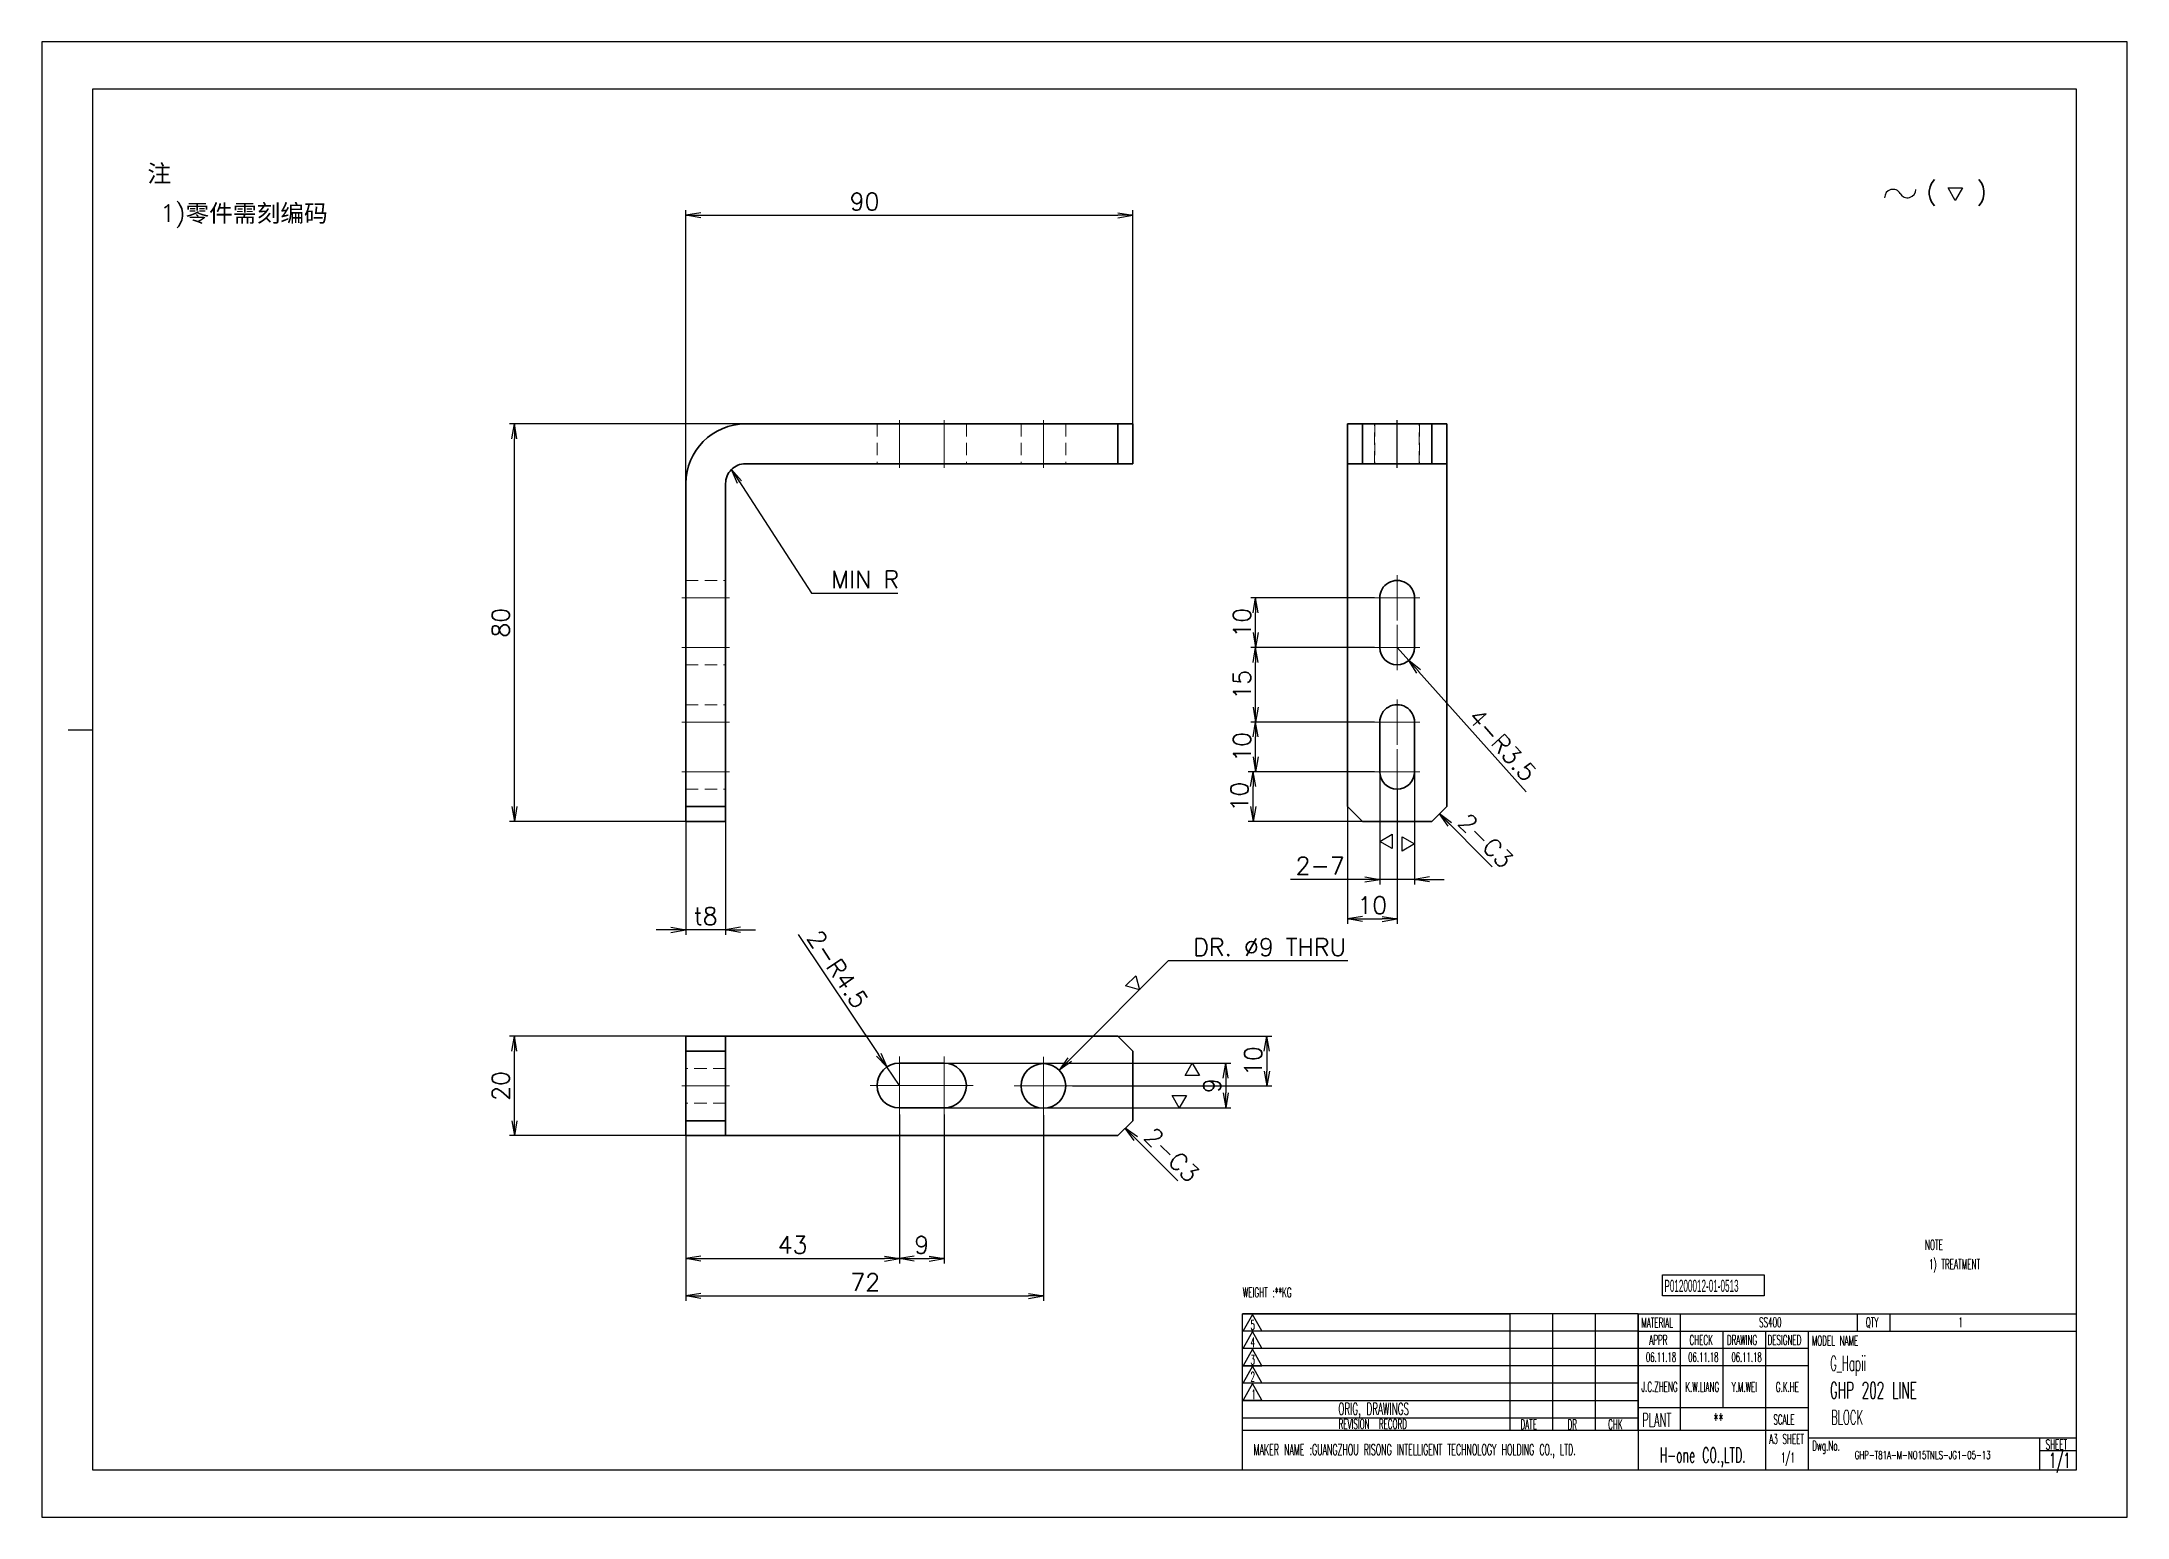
# Model space of a CAD drawing. Header units: millimetres. Extents: x 9439 to 18429, y 1498 to 3280.
# Drawn here: x 16313 to 16733, y 1498.1 to 1795.1 of the extents above; entities that cross this region are included whole.
import ezdxf
from ezdxf.enums import TextEntityAlignment as Align

# ---------------------------------------------------------------- set-up
doc = ezdxf.new("R2010")
doc.units = ezdxf.units.MM
doc.linetypes.add('CENTER-HOKUTO', pattern=[23, 20, -1, 1, -1])
doc.linetypes.add('HIDDEN-HOKUTO', pattern=[3.8, 2.5, -1.3])
doc.layers.add('AM_7', color=2, linetype='CENTER-HOKUTO', lineweight=30)
doc.layers.add('AM_HID', color=1, linetype='HIDDEN-HOKUTO', lineweight=25)
doc.layers.add('title_frame', color=7, linetype='Continuous')
doc.layers.add('word_dim', color=253, linetype='Continuous')
doc.styles.add('MX_NOTE_STANDARD', font='txt.shx', dxfattribs={"bigfont": 'bigfont.shx'})
doc.styles.get("Standard").update_dxf_attribs({"font": 'romans.shx', "bigfont": 'bigfont.shx'})
doc.dimstyles.new('RS1-1', dxfattribs={"dimtxt": 3.5, "dimasz": 3, "dimexe": 1, "dimexo": 0, "dimgap": 1, "dimtad": 3, "dimdsep": 46, "dimtxsty": 'Standard', "dimblk1": 'OPEN', "dimblk2": 'OPEN', "dimsah": 1, "dimcen": 0, "dimclrd": 256, "dimclre": 256, "dimclrt": 3, "dimazin": 2, "dimtfac": 1, "dimtmove": 0, "dimatfit": 3, "dimldrblk": 'OPEN', "dimfxl": 0, "dimtolj": 1, "dimtzin": 0, "dimarcsym": 0})

msp = doc.modelspace()

# ---------------------------------------------------------------- texts
at = {"ltscale": 2, "char_height": 3.5, "attachment_point": 1}
for s, insert, width in [('{\\fSimSun|b0|i0|c134|p2;\\C3;注}', (16334.255, 1770.365), 10.36469), ('{\\Fromans,bigfont|c134;\\C3;1)\\fSimSun|b0|i0|c134|p2;零件需刻编码}', (16336.82, 1762.357), 96.90613)]:
    msp.add_mtext(s, dxfattribs=dict(at, insert=insert, width=width))
at = {"linetype": 'Continuous', "insert": (16673.116, 1528.604), "char_height": 3, "width": 50.9, "attachment_point": 4}
msp.add_mtext('{\\W0.5;\\C3;G_Hapii }', dxfattribs=at)
at = {"color": 3, "linetype": 'Continuous', "insert": (16678.071, 1511.446), "char_height": 1.6, "width": 37.13137, "attachment_point": 1}
msp.add_mtext('{\\W0.65;GHP-T81A-M-NO15TNLS-JG1-05-13}', dxfattribs=at)
at = {"layer": 'title_frame', "color": 3, "style": 'MX_NOTE_STANDARD'}
for s, height, width, p in [('NOTE', 2, 0.5341, (16692.225, 1551.946)), ('1) TREATMENT', 2, 0.5341, (16693.003, 1548.049)), ('WEIGHT :**KG ', 1.96, 0.545, (16554.838, 1542.4)), ('SS400', 1.9728, 0.5341, (16658.812, 1536.382)), ('1', 1.973, 0.5341, (16698.94, 1536.382)), ('06.11.18', 1.9, 0.5341, (16636.025, 1529.408)), ('06.11.18', 1.9, 0.5341, (16644.537, 1529.408)), ('06.11.18', 1.9, 0.5341, (16653.255, 1529.408)), ('GHP 202 LINE', 3.3, 0.5341, (16673.077, 1522.035)), ('**', 2.74, 0.5341, (16649.632, 1516.353)), ('BLOCK', 2.94, 0.5, (16673.325, 1516.771)), ('H-one CO.,LTD.', 3, 0.5341, (16638.795, 1509.133)), ('A3 SHEET', 1.9728, 0.5341, (16660.868, 1512.907)), ('1/1', 1.9728, 0.5341, (16663.22, 1509.153)), ('1/1', 3, 0.5341, (16717.245, 1508.06))]:
    msp.add_text(s, height=height, dxfattribs=dict(at, width=width)).set_placement(p)
at = {"layer": 'title_frame', "color": 3, "style": 'MX_NOTE_STANDARD', "width": 0.5341}
for s, p in [('J.C.ZHENG', (16638.771, 1522.79)), ('K.W.LIANG', (16647.366, 1522.769)), ('Y.M.WEI', (16655.845, 1522.772)), ('G.K.HE', (16664.516, 1522.769))]:
    msp.add_text(s, height=1.9728, dxfattribs=at).set_placement(p, align=Align.BOTTOM_CENTER)
at = {"layer": 'title_frame', "color": 3, "insert": (16639.749, 1545.938), "char_height": 2.45, "width": 4.1107, "attachment_point": 1, "style": 'MX_NOTE_STANDARD'}
msp.add_mtext('{\\f3 of 9 Barcode|b0|i0|c0|p82;\\W0.5;P01200012-01-0513}', dxfattribs=at)
at = {"layer": 'word_dim', "color": 3, "linetype": 'Continuous', "ltscale": 2}
for p in [(16597.922, 1637.681), (16534.682, 1574.441)]:
    msp.add_text('2-C3', height=3.5, rotation=315, dxfattribs=at).set_placement(p)
at = {"layer": 'word_dim', "color": 3, "linetype": 'Continuous', "ltscale": 2, "insert": (16471.97, 1685.137), "char_height": 3.5, "width": 26.72576, "attachment_point": 7}
msp.add_mtext('MIN R', dxfattribs=at)

# ---------------------------------------------------------------- blocks, each defined once
blk = doc.blocks.new('A$C404331B6')
at = {"layer": 'title_frame'}
for p, q in [((0, -31.5), (0, 0)), ((0, 0), (53.9, 0)), ((79.62, 0), (0, 0)), ((53.9, -23.5), (53.9, 0)), ((62.48, -23.5), (62.48, 0)), ((62.48, -23.5), (62.48, 0)), ((71.05, -23.5), (71.05, 0)), ((71.05, -23.5), (71.05, 0)), ((79.62, 0), (79.62, -31.5)), ((79.62, 0), (167.83, 0)), ((88.2, -23.5), (88.2, 0)), ((123.73, 0), (123.73, -3.5)), ((130.3, 0), (130.3, -3.5)), ((53.9, -3.5), (0, -3.5)), ((79.62, -3.5), (0, -3.5)), ((1.98, -0.12), (0.1, -3.45)), ((0.1, -3.45), (3.86, -3.45)), ((1.98, -3.6), (0.1, -6.92)), ((3.86, -3.45), (1.98, -0.12)), ((3.86, -6.92), (1.98, -3.6)), ((79.62, -3.5), (167.83, -3.5)), ((96.78, -18.9), (96.78, -3.5)), ((105.35, -31.5), (105.35, -3.5)), ((113.92, -31.5), (113.92, -3.5)), ((53.9, -7), (0, -7)), ((79.62, -7), (0, -7)), ((0.1, -6.92), (3.86, -6.92)), ((1.98, -7.13), (0.1, -10.45)), ((3.86, -10.45), (1.98, -7.13)), ((113.92, -7), (79.62, -7)), ((53.9, -10.5), (0, -10.5)), ((79.62, -10.5), (0, -10.5)), ((0.1, -10.45), (3.86, -10.45)), ((1.98, -10.54), (0.1, -13.87)), ((3.86, -13.87), (1.98, -10.54)), ((113.92, -10.5), (79.62, -10.5)), ((53.9, -14), (0, -14)), ((79.62, -14), (0, -14)), ((0.1, -13.87), (3.86, -13.87)), ((1.98, -14.07), (0.1, -17.4)), ((3.86, -17.4), (1.98, -14.07)), ((53.9, -17.5), (0, -17.5)), ((79.62, -17.5), (0, -17.5)), ((0.1, -17.4), (3.86, -17.4)), ((79.62, -18.9), (113.92, -18.9)), ((53.9, -21), (0, -21)), ((79.62, -21), (0, -21)), ((79.62, -23.5), (0, -23.5)), ((113.92, -23.5), (79.62, -23.5)), ((113.92, -25), (167.83, -25)), ((160.48, -25), (160.48, -31.5)), ((160.48, -27.5), (167.83, -27.5)), ((167.83, -31.5), (0, -31.5))]:
    blk.add_line(p, q, dxfattribs=at)
at = {"layer": 'title_frame', "color": 3, "style": 'MX_NOTE_STANDARD', "width": 0.5341}
for s, height, p in [('5', 1.92, (1.59, -3.22)), ('MATERIAL', 1.973, (80.3, -2.79)), ('QTY', 1.973, (125.5, -2.7)), ('4', 1.92, (1.59, -6.7)), ('3', 1.92, (1.59, -10.23)), ('APPR', 1.973, (81.89, -6.26)), ('CHECK', 1.973, (89.99, -6.26)), ('DRAWING', 1.973, (97.51, -6.26)), ('DESIGNED', 1.973, (105.7, -6.26)), ('MODEL NAME', 1.973, (114.63, -6.41)), ('2', 1.92, (1.59, -13.64)), ('1', 1.92, (1.78, -17.17)), ('ORIG, DRAWINGS', 2.4112, (19.27, -20.34)), ('PLANT', 2.74, (80.46, -22.73)), ('SCALE', 1.973, (106.88, -22.28)), ('REVISION  RECORD', 1.9728, (19.32, -23.18)), ('DATE', 1.973, (55.94, -23.26)), ('DR', 1.973, (65.43, -23.27)), ('CHK', 1.973, (73.61, -23.23)), ('MAKER NAME :GUANGZHOU RISONG INTELLIGENT TECHNOLOGY HOLDING CO., LTD.', 2.16, (2.22, -28.43)), ('Dwg.No.', 1.973, (114.71, -27.52)), ('SHEET', 1.973, (161.71, -27.29))]:
    blk.add_text(s, height=height, dxfattribs=at).set_placement(p)
blk = doc.blocks.new('shiage0')
at = {"layer": 'word_dim', "color": 3, "linetype": 'Continuous'}
for centre, start, end in [((1.69, 0), 30, 180), ((4.61, 1.69), 210, 0)]:
    blk.add_arc(centre, 1.69, start, end, dxfattribs=at)
blk = doc.blocks.new('12')
at = {"layer": 'title_frame', "color": 3, "linetype": 'Continuous'}
blk.add_lwpolyline([(20.46, 3.03), (19.01, 5.53), (21.9, 5.53)], close=True, dxfattribs=at)
blk.add_blockref('shiage0', (6.23, 3.56), dxfattribs=at)
blk.add_text('(   )', height=3.5, dxfattribs=at).set_placement((14.64, 3.08))
blk = doc.blocks.new('_Open')
at = {"color": 0, "lineweight": -2}
for p, q in [((-1, 0.17), (0, 0)), ((-1, -0.17), (0, 0)), ((0, 0), (-1, 0))]:
    blk.add_line(p, q, dxfattribs=at)
blk = doc.blocks.new('*D198')
at = {"layer": 'DEFPOINTS', "color": 0, "linetype": 'Continuous', "ltscale": 2}
for p in [(16408.16, 1718.18), (16458.41, 1718.18), (16446.68, 1638.18)]:
    blk.add_point(p, dxfattribs=at)
at = {"layer": 'word_dim', "linetype": 'Continuous', "lineweight": -2, "ltscale": 2}
for p, q in [((16458.41, 1718.18), (16407.16, 1718.18)), ((16408.16, 1641.18), (16408.16, 1715.18)), ((16446.68, 1638.18), (16407.16, 1638.18))]:
    blk.add_line(p, q, dxfattribs=at)
at = {"layer": 'word_dim', "linetype": 'Continuous', "lineweight": -2, "ltscale": 2, "xscale": 3, "yscale": 3, "zscale": 3}
for p, rotation in [((16408.16, 1718.18), 90), ((16408.16, 1638.18), 270)]:
    blk.add_blockref('_Open', p, dxfattribs=dict(at, rotation=rotation))
at = {"layer": 'word_dim', "color": 3, "linetype": 'Continuous', "ltscale": 2, "insert": (16405.41, 1678.18), "char_height": 3.5, "attachment_point": 5, "rotation": 90}
blk.add_mtext('\\A1;80', dxfattribs=at)
blk = doc.blocks.new('*D199')
at = {"layer": 'DEFPOINTS', "color": 0, "linetype": 'Continuous', "ltscale": 2}
for p in [(16532.68, 1760.19), (16532.68, 1714.18), (16442.68, 1679.47)]:
    blk.add_point(p, dxfattribs=at)
at = {"layer": 'word_dim', "linetype": 'Continuous', "lineweight": -2, "ltscale": 2}
for p, q in [((16442.68, 1679.47), (16442.68, 1761.19)), ((16445.68, 1760.19), (16529.68, 1760.19)), ((16532.68, 1714.18), (16532.68, 1761.19))]:
    blk.add_line(p, q, dxfattribs=at)
at = {"layer": 'word_dim', "linetype": 'Continuous', "lineweight": -2, "ltscale": 2, "xscale": 3, "yscale": 3, "zscale": 3, "rotation": 180}
blk.add_blockref('_Open', (16442.68, 1760.19), dxfattribs=at)
at = {"layer": 'word_dim', "linetype": 'Continuous', "lineweight": -2, "ltscale": 2, "xscale": 3, "yscale": 3, "zscale": 3}
blk.add_blockref('_Open', (16532.68, 1760.19), dxfattribs=at)
at = {"layer": 'word_dim', "color": 3, "linetype": 'Continuous', "ltscale": 2, "insert": (16478.68, 1762.94), "char_height": 3.5, "attachment_point": 5}
blk.add_mtext('\\A1;90', dxfattribs=at)
blk = doc.blocks.new('*D200')
at = {"layer": 'DEFPOINTS', "color": 0, "linetype": 'Continuous', "ltscale": 2}
for p in [(16442.68, 1638.18), (16450.68, 1638.18), (16442.68, 1616.36)]:
    blk.add_point(p, dxfattribs=at)
at = {"layer": 'word_dim', "linetype": 'Continuous', "lineweight": -2, "ltscale": 2}
for p, q in [((16442.68, 1638.18), (16442.68, 1615.36)), ((16450.68, 1638.18), (16450.68, 1615.36)), ((16439.68, 1616.36), (16436.68, 1616.36)), ((16450.68, 1616.36), (16442.68, 1616.36)), ((16453.68, 1616.36), (16456.68, 1616.36))]:
    blk.add_line(p, q, dxfattribs=at)
at = {"layer": 'word_dim', "linetype": 'Continuous', "lineweight": -2, "ltscale": 2, "xscale": 3, "yscale": 3, "zscale": 3}
blk.add_blockref('_Open', (16442.68, 1616.36), dxfattribs=at)
at = {"layer": 'word_dim', "linetype": 'Continuous', "lineweight": -2, "ltscale": 2, "xscale": 3, "yscale": 3, "zscale": 3, "rotation": 180}
blk.add_blockref('_Open', (16450.68, 1616.36), dxfattribs=at)
at = {"layer": 'word_dim', "color": 3, "linetype": 'Continuous', "ltscale": 2, "insert": (16446.68, 1619.11), "char_height": 3.5, "attachment_point": 5}
blk.add_mtext('\\A1;t8', dxfattribs=at)
blk = doc.blocks.new('*D201')
at = {"layer": 'DEFPOINTS', "color": 0, "linetype": 'Continuous', "ltscale": 2}
for p in [(16585.92, 1644.63), (16575.92, 1641.18), (16585.92, 1618.56)]:
    blk.add_point(p, dxfattribs=at)
at = {"layer": 'word_dim', "linetype": 'Continuous', "lineweight": -2, "ltscale": 2}
for p, q in [((16585.92, 1644.63), (16585.92, 1617.56)), ((16575.92, 1641.18), (16575.92, 1617.56)), ((16578.92, 1618.56), (16582.92, 1618.56))]:
    blk.add_line(p, q, dxfattribs=at)
at = {"layer": 'word_dim', "linetype": 'Continuous', "lineweight": -2, "ltscale": 2, "xscale": 3, "yscale": 3, "zscale": 3, "rotation": 180}
blk.add_blockref('_Open', (16575.92, 1618.56), dxfattribs=at)
at = {"layer": 'word_dim', "linetype": 'Continuous', "lineweight": -2, "ltscale": 2, "xscale": 3, "yscale": 3, "zscale": 3}
blk.add_blockref('_Open', (16585.92, 1618.56), dxfattribs=at)
at = {"layer": 'word_dim', "color": 3, "linetype": 'Continuous', "ltscale": 2, "insert": (16580.92, 1621.31), "char_height": 3.5, "attachment_point": 5}
blk.add_mtext('\\A1;10', dxfattribs=at)
blk = doc.blocks.new('*D202')
at = {"layer": 'DEFPOINTS', "color": 0, "linetype": 'Continuous', "ltscale": 2}
for p in [(16556.93, 1648.18), (16581.37, 1648.18), (16578.92, 1638.18)]:
    blk.add_point(p, dxfattribs=at)
at = {"layer": 'word_dim', "linetype": 'Continuous', "lineweight": -2, "ltscale": 2}
for p, q in [((16581.37, 1648.18), (16555.93, 1648.18)), ((16556.93, 1641.18), (16556.93, 1645.18)), ((16578.92, 1638.18), (16555.93, 1638.18))]:
    blk.add_line(p, q, dxfattribs=at)
at = {"layer": 'word_dim', "linetype": 'Continuous', "lineweight": -2, "ltscale": 2, "xscale": 3, "yscale": 3, "zscale": 3}
for p, rotation in [((16556.93, 1648.18), 90), ((16556.93, 1638.18), 270)]:
    blk.add_blockref('_Open', p, dxfattribs=dict(at, rotation=rotation))
at = {"layer": 'word_dim', "color": 3, "linetype": 'Continuous', "ltscale": 2, "insert": (16554.18, 1643.18), "char_height": 3.5, "attachment_point": 5, "rotation": 90}
blk.add_mtext('\\A1;10', dxfattribs=at)
blk = doc.blocks.new('*D203')
at = {"layer": 'DEFPOINTS', "color": 0, "linetype": 'Continuous', "ltscale": 2}
for p in [(16557.43, 1658.18), (16581.37, 1658.18), (16581.37, 1648.18)]:
    blk.add_point(p, dxfattribs=at)
at = {"layer": 'word_dim', "linetype": 'Continuous', "lineweight": -2, "ltscale": 2}
for p, q in [((16581.37, 1658.18), (16556.43, 1658.18)), ((16557.43, 1651.18), (16557.43, 1655.18)), ((16581.37, 1648.18), (16556.43, 1648.18))]:
    blk.add_line(p, q, dxfattribs=at)
at = {"layer": 'word_dim', "linetype": 'Continuous', "lineweight": -2, "ltscale": 2, "xscale": 3, "yscale": 3, "zscale": 3}
for p, rotation in [((16557.43, 1658.18), 90), ((16557.43, 1648.18), 270)]:
    blk.add_blockref('_Open', p, dxfattribs=dict(at, rotation=rotation))
at = {"layer": 'word_dim', "color": 3, "linetype": 'Continuous', "ltscale": 2, "insert": (16554.68, 1653.18), "char_height": 3.5, "attachment_point": 5, "rotation": 90}
blk.add_mtext('\\A1;10', dxfattribs=at)
blk = doc.blocks.new('*D204')
at = {"layer": 'DEFPOINTS', "color": 0, "linetype": 'Continuous', "ltscale": 2}
for p in [(16557.43, 1673.18), (16581.37, 1673.18), (16581.37, 1658.18)]:
    blk.add_point(p, dxfattribs=at)
at = {"layer": 'word_dim', "linetype": 'Continuous', "lineweight": -2, "ltscale": 2}
for p, q in [((16581.37, 1673.18), (16556.43, 1673.18)), ((16557.43, 1661.18), (16557.43, 1670.18)), ((16581.37, 1658.18), (16556.43, 1658.18))]:
    blk.add_line(p, q, dxfattribs=at)
at = {"layer": 'word_dim', "linetype": 'Continuous', "lineweight": -2, "ltscale": 2, "xscale": 3, "yscale": 3, "zscale": 3}
for p, rotation in [((16557.43, 1673.18), 90), ((16557.43, 1658.18), 270)]:
    blk.add_blockref('_Open', p, dxfattribs=dict(at, rotation=rotation))
at = {"layer": 'word_dim', "color": 3, "linetype": 'Continuous', "ltscale": 2, "insert": (16554.68, 1665.68), "char_height": 3.5, "attachment_point": 5, "rotation": 90}
blk.add_mtext('\\A1;15', dxfattribs=at)
blk = doc.blocks.new('*D205')
at = {"layer": 'DEFPOINTS', "color": 0, "linetype": 'Continuous', "ltscale": 2}
for p in [(16557.43, 1683.18), (16581.37, 1683.18), (16581.37, 1673.18)]:
    blk.add_point(p, dxfattribs=at)
at = {"layer": 'word_dim', "linetype": 'Continuous', "lineweight": -2, "ltscale": 2}
for p, q in [((16581.37, 1683.18), (16556.43, 1683.18)), ((16557.43, 1676.18), (16557.43, 1680.18)), ((16581.37, 1673.18), (16556.43, 1673.18))]:
    blk.add_line(p, q, dxfattribs=at)
at = {"layer": 'word_dim', "linetype": 'Continuous', "lineweight": -2, "ltscale": 2, "xscale": 3, "yscale": 3, "zscale": 3}
for p, rotation in [((16557.43, 1683.18), 90), ((16557.43, 1673.18), 270)]:
    blk.add_blockref('_Open', p, dxfattribs=dict(at, rotation=rotation))
at = {"layer": 'word_dim', "color": 3, "linetype": 'Continuous', "ltscale": 2, "insert": (16554.68, 1678.18), "char_height": 3.5, "attachment_point": 5, "rotation": 90}
blk.add_mtext('\\A1;10', dxfattribs=at)
blk = doc.blocks.new('*D206')
at = {"layer": 'DEFPOINTS', "color": 0, "linetype": 'Continuous', "ltscale": 2}
for p in [(16582.42, 1649.18), (16589.42, 1649.18), (16589.42, 1626.52)]:
    blk.add_point(p, dxfattribs=at)
at = {"layer": 'word_dim', "linetype": 'Continuous', "lineweight": -2, "ltscale": 2}
for p, q in [((16582.42, 1649.18), (16582.42, 1625.52)), ((16589.42, 1649.18), (16589.42, 1625.52)), ((16579.42, 1626.52), (16564.42, 1626.52)), ((16589.42, 1626.52), (16582.42, 1626.52)), ((16592.42, 1626.52), (16595.42, 1626.52))]:
    blk.add_line(p, q, dxfattribs=at)
at = {"layer": 'word_dim', "linetype": 'Continuous', "lineweight": -2, "ltscale": 2, "xscale": 3, "yscale": 3, "zscale": 3}
blk.add_blockref('_Open', (16582.42, 1626.52), dxfattribs=at)
at = {"layer": 'word_dim', "linetype": 'Continuous', "lineweight": -2, "ltscale": 2, "xscale": 3, "yscale": 3, "zscale": 3, "rotation": 180}
blk.add_blockref('_Open', (16589.42, 1626.52), dxfattribs=at)
at = {"layer": 'word_dim', "color": 3, "linetype": 'Continuous', "ltscale": 2, "insert": (16570.42, 1629.27), "char_height": 3.5, "attachment_point": 5}
blk.add_mtext('\\A1;2-7', dxfattribs=at)
blk = doc.blocks.new('*D207')
at = {"layer": 'DEFPOINTS', "color": 0, "linetype": 'Continuous', "ltscale": 2}
for p in [(16585.92, 1673.18), (16588.26, 1670.57)]:
    blk.add_point(p, dxfattribs=at)
at = {"layer": 'word_dim', "linetype": 'Continuous', "lineweight": -2, "ltscale": 2}
for p, q in [((16585.92, 1673.18), (16588.26, 1670.57)), ((16611.9, 1644.13), (16590.25, 1668.34))]:
    blk.add_line(p, q, dxfattribs=at)
at = {"layer": 'word_dim', "linetype": 'Continuous', "lineweight": -2, "ltscale": 2, "xscale": 3, "yscale": 3, "zscale": 3, "rotation": 131.7998130805166}
blk.add_blockref('_Open', (16588.26, 1670.57), dxfattribs=at)
at = {"layer": 'word_dim', "color": 3, "linetype": 'Continuous', "ltscale": 2, "insert": (16607.12, 1653.6), "char_height": 3.5, "attachment_point": 5, "rotation": 311.7998}
blk.add_mtext('\\A1;4-R3.5', dxfattribs=at)
blk = doc.blocks.new('*D208')
at = {"layer": 'DEFPOINTS', "color": 0, "linetype": 'Continuous', "ltscale": 2}
for p in [(16408.16, 1594.94), (16446.68, 1594.94), (16444.84, 1574.94)]:
    blk.add_point(p, dxfattribs=at)
at = {"layer": 'word_dim', "linetype": 'Continuous', "lineweight": -2, "ltscale": 2}
for p, q in [((16446.68, 1594.94), (16407.16, 1594.94)), ((16408.16, 1577.94), (16408.16, 1591.94)), ((16444.84, 1574.94), (16407.16, 1574.94))]:
    blk.add_line(p, q, dxfattribs=at)
at = {"layer": 'word_dim', "linetype": 'Continuous', "lineweight": -2, "ltscale": 2, "xscale": 3, "yscale": 3, "zscale": 3}
for p, rotation in [((16408.16, 1594.94), 90), ((16408.16, 1574.94), 270)]:
    blk.add_blockref('_Open', p, dxfattribs=dict(at, rotation=rotation))
at = {"layer": 'word_dim', "color": 3, "linetype": 'Continuous', "ltscale": 2, "insert": (16405.41, 1584.94), "char_height": 3.5, "attachment_point": 5, "rotation": 90}
blk.add_mtext('\\A1;20', dxfattribs=at)
blk = doc.blocks.new('*D209')
at = {"layer": 'DEFPOINTS', "color": 0, "linetype": 'Continuous', "ltscale": 2}
for p in [(16442.68, 1576.44), (16485.68, 1579.17), (16485.68, 1550.2)]:
    blk.add_point(p, dxfattribs=at)
at = {"layer": 'word_dim', "linetype": 'Continuous', "lineweight": -2, "ltscale": 2}
for p, q in [((16442.68, 1576.44), (16442.68, 1549.2)), ((16485.68, 1579.17), (16485.68, 1549.2)), ((16445.68, 1550.2), (16482.68, 1550.2))]:
    blk.add_line(p, q, dxfattribs=at)
at = {"layer": 'word_dim', "linetype": 'Continuous', "lineweight": -2, "ltscale": 2, "xscale": 3, "yscale": 3, "zscale": 3, "rotation": 180}
blk.add_blockref('_Open', (16442.68, 1550.2), dxfattribs=at)
at = {"layer": 'word_dim', "linetype": 'Continuous', "lineweight": -2, "ltscale": 2, "xscale": 3, "yscale": 3, "zscale": 3}
blk.add_blockref('_Open', (16485.68, 1550.2), dxfattribs=at)
at = {"layer": 'word_dim', "color": 3, "linetype": 'Continuous', "ltscale": 2, "insert": (16464.18, 1552.95), "char_height": 3.5, "attachment_point": 5}
blk.add_mtext('\\A1;43', dxfattribs=at)
blk = doc.blocks.new('*D210')
at = {"layer": 'DEFPOINTS', "color": 0, "linetype": 'Continuous', "ltscale": 2}
for p in [(16485.68, 1579.17), (16494.68, 1579.17), (16494.68, 1550.2)]:
    blk.add_point(p, dxfattribs=at)
at = {"layer": 'word_dim', "linetype": 'Continuous', "lineweight": -2, "ltscale": 2}
for p, q in [((16485.68, 1579.17), (16485.68, 1549.2)), ((16494.68, 1579.17), (16494.68, 1549.2)), ((16488.68, 1550.2), (16491.68, 1550.2))]:
    blk.add_line(p, q, dxfattribs=at)
at = {"layer": 'word_dim', "linetype": 'Continuous', "lineweight": -2, "ltscale": 2, "xscale": 3, "yscale": 3, "zscale": 3, "rotation": 180}
blk.add_blockref('_Open', (16485.68, 1550.2), dxfattribs=at)
at = {"layer": 'word_dim', "linetype": 'Continuous', "lineweight": -2, "ltscale": 2, "xscale": 3, "yscale": 3, "zscale": 3}
blk.add_blockref('_Open', (16494.68, 1550.2), dxfattribs=at)
at = {"layer": 'word_dim', "color": 3, "linetype": 'Continuous', "ltscale": 2, "insert": (16490.18, 1552.95), "char_height": 3.5, "attachment_point": 5}
blk.add_mtext('\\A1;9', dxfattribs=at)
blk = doc.blocks.new('*D211')
at = {"layer": 'DEFPOINTS', "color": 0, "linetype": 'Continuous', "ltscale": 2}
for p in [(16442.68, 1576.44), (16514.68, 1579.09), (16514.68, 1542.68)]:
    blk.add_point(p, dxfattribs=at)
at = {"layer": 'word_dim', "linetype": 'Continuous', "lineweight": -2, "ltscale": 2}
for p, q in [((16442.68, 1576.44), (16442.68, 1541.68)), ((16514.68, 1579.09), (16514.68, 1541.68)), ((16445.68, 1542.68), (16511.68, 1542.68))]:
    blk.add_line(p, q, dxfattribs=at)
at = {"layer": 'word_dim', "linetype": 'Continuous', "lineweight": -2, "ltscale": 2, "xscale": 3, "yscale": 3, "zscale": 3, "rotation": 180}
blk.add_blockref('_Open', (16442.68, 1542.68), dxfattribs=at)
at = {"layer": 'word_dim', "linetype": 'Continuous', "lineweight": -2, "ltscale": 2, "xscale": 3, "yscale": 3, "zscale": 3}
blk.add_blockref('_Open', (16514.68, 1542.68), dxfattribs=at)
at = {"layer": 'word_dim', "color": 3, "linetype": 'Continuous', "ltscale": 2, "insert": (16478.81, 1545.43), "char_height": 3.5, "attachment_point": 5}
blk.add_mtext('\\A1;72', dxfattribs=at)
blk = doc.blocks.new('*D212')
at = {"layer": 'DEFPOINTS', "color": 0, "linetype": 'Continuous', "ltscale": 2}
for p in [(16511.68, 1594.94), (16520.53, 1584.94), (16559.68, 1584.94)]:
    blk.add_point(p, dxfattribs=at)
at = {"layer": 'word_dim', "linetype": 'Continuous', "lineweight": -2, "ltscale": 2}
for p, q in [((16511.68, 1594.94), (16560.68, 1594.94)), ((16559.68, 1591.94), (16559.68, 1587.94)), ((16520.53, 1584.94), (16560.68, 1584.94))]:
    blk.add_line(p, q, dxfattribs=at)
at = {"layer": 'word_dim', "linetype": 'Continuous', "lineweight": -2, "ltscale": 2, "xscale": 3, "yscale": 3, "zscale": 3}
for p, rotation in [((16559.68, 1594.94), 90), ((16559.68, 1584.94), 270)]:
    blk.add_blockref('_Open', p, dxfattribs=dict(at, rotation=rotation))
at = {"layer": 'word_dim', "color": 3, "linetype": 'Continuous', "ltscale": 2, "insert": (16556.93, 1589.94), "char_height": 3.5, "attachment_point": 5, "rotation": 90}
blk.add_mtext('\\A1;10', dxfattribs=at)
blk = doc.blocks.new('*D213')
at = {"layer": 'DEFPOINTS', "color": 0, "linetype": 'Continuous', "ltscale": 2}
for p in [(16494.68, 1589.52), (16494.68, 1580.52), (16551.4, 1580.52)]:
    blk.add_point(p, dxfattribs=at)
at = {"layer": 'word_dim', "linetype": 'Continuous', "lineweight": -2, "ltscale": 2}
for p, q in [((16494.68, 1589.52), (16552.4, 1589.52)), ((16551.4, 1586.52), (16551.4, 1583.52)), ((16494.68, 1580.52), (16552.4, 1580.52))]:
    blk.add_line(p, q, dxfattribs=at)
at = {"layer": 'word_dim', "linetype": 'Continuous', "lineweight": -2, "ltscale": 2, "xscale": 3, "yscale": 3, "zscale": 3}
for p, rotation in [((16551.4, 1589.52), 90), ((16551.4, 1580.52), 270)]:
    blk.add_blockref('_Open', p, dxfattribs=dict(at, rotation=rotation))
at = {"layer": 'word_dim', "color": 3, "linetype": 'Continuous', "ltscale": 2, "insert": (16548.65, 1585.02), "char_height": 3.5, "attachment_point": 5, "rotation": 90}
blk.add_mtext('\\A1;9', dxfattribs=at)
blk = doc.blocks.new('*D214')
at = {"layer": 'DEFPOINTS', "color": 0, "linetype": 'Continuous', "ltscale": 2}
for p in [(16517.86, 1588.13), (16511.5, 1581.76)]:
    blk.add_point(p, dxfattribs=at)
at = {"layer": 'word_dim', "linetype": 'Continuous', "lineweight": -2, "ltscale": 2}
for p, q in [((16539.82, 1610.12), (16519.98, 1590.25)), ((16576.02, 1610.12), (16539.82, 1610.12))]:
    blk.add_line(p, q, dxfattribs=at)
at = {"layer": 'word_dim', "linetype": 'Continuous', "lineweight": -2, "ltscale": 2, "xscale": 3, "yscale": 3, "zscale": 3, "rotation": 225.0427662353295}
blk.add_blockref('_Open', (16517.86, 1588.13), dxfattribs=at)
at = {"layer": 'word_dim', "color": 3, "linetype": 'Continuous', "ltscale": 2, "insert": (16560.25, 1612.87), "char_height": 3.5, "attachment_point": 5}
blk.add_mtext('\\A1;DR. ∅9 THRU', dxfattribs=at)
blk = doc.blocks.new('shiage1')
at = {"layer": 'word_dim', "color": 3, "linetype": 'Continuous'}
for p, q in [((0, 0), (-1.44, 2.5)), ((-1.44, 2.5), (1.44, 2.5)), ((1.44, 2.5), (0, 0))]:
    blk.add_line(p, q, dxfattribs=at)
blk = doc.blocks.new('*D215')
at = {"layer": 'DEFPOINTS', "color": 0, "linetype": 'Continuous', "ltscale": 2}
for p in [(16483.17, 1588.76), (16485.68, 1585.02)]:
    blk.add_point(p, dxfattribs=at)
at = {"layer": 'word_dim', "linetype": 'Continuous', "lineweight": -2, "ltscale": 2}
for p, q in [((16465.27, 1615.42), (16481.5, 1591.25)), ((16485.68, 1585.02), (16483.17, 1588.76))]:
    blk.add_line(p, q, dxfattribs=at)
at = {"layer": 'word_dim', "linetype": 'Continuous', "lineweight": -2, "ltscale": 2, "xscale": 3, "yscale": 3, "zscale": 3, "rotation": 303.8904609505279}
blk.add_blockref('_Open', (16483.17, 1588.76), dxfattribs=at)
at = {"layer": 'word_dim', "color": 3, "linetype": 'Continuous', "ltscale": 2, "insert": (16473.27, 1608.44), "char_height": 3.5, "attachment_point": 5, "rotation": 303.8905}
blk.add_mtext('\\A1;2-R4.5', dxfattribs=at)

# ---------------------------------------------------------------- dimensions: what is measured, and where the dimension line sits
at = {"layer": 'word_dim', "linetype": 'Continuous', "ltscale": 2}
for base, p1, p2, picture, middle in [((16532.682, 1760.188), (16442.682, 1679.47), (16532.682, 1714.181), '*D199', (16478.682, 1760.188)), ((16514.682, 1542.676), (16442.682, 1576.441), (16514.682, 1579.091), '*D211', (16478.812, 1542.676))]:
    dim = msp.add_linear_dim(base=base, p1=p1, p2=p2, dimstyle='RS1-1', dxfattribs=at)
    dim.commit()
    dim.dimension.update_dxf_attribs({"geometry": picture, "text_midpoint": middle, "dimtype": 160})
for base, p1, p2, picture, middle in [((16408.159, 1718.181), (16446.682, 1638.181), (16458.406, 1718.181), '*D198', (16405.409, 1678.181)), ((16557.428, 1683.181), (16581.373, 1673.181), (16581.373, 1683.181), '*D205', (16554.678, 1678.181)), ((16557.428, 1673.181), (16581.373, 1658.181), (16581.373, 1673.181), '*D204', (16554.678, 1665.681)), ((16557.428, 1658.181), (16581.373, 1648.181), (16581.373, 1658.181), '*D203', (16554.678, 1653.181)), ((16556.928, 1648.181), (16578.922, 1638.181), (16581.373, 1648.181), '*D202', (16554.178, 1643.181)), ((16408.159, 1594.941), (16444.844, 1574.941), (16446.682, 1594.941), '*D208', (16405.409, 1584.941)), ((16559.68, 1584.941), (16511.682, 1594.941), (16520.532, 1584.941), '*D212', (16556.93, 1589.941)), ((16551.397, 1580.523), (16494.682, 1589.523), (16494.682, 1580.523), '*D213', (16548.647, 1585.023))]:
    dim = msp.add_linear_dim(base=base, p1=p1, p2=p2, angle=90, dimstyle='RS1-1', dxfattribs=at)
    dim.commit()
    dim.dimension.update_dxf_attribs({"geometry": picture, "text_midpoint": middle})
for center, mpoint, text, picture, middle in [((16585.922, 1673.181), (16588.255, 1670.572), '4-<>', '*D207', (16605.066, 1651.771)), ((16485.682, 1585.023), (16483.173, 1588.759), '2-<>', '*D215', (16470.982, 1606.907))]:
    dim = msp.add_radius_dim(center=center, mpoint=mpoint, text=text, dimstyle='RS1-1', dxfattribs=at)
    dim.commit()
    dim.dimension.update_dxf_attribs({"geometry": picture, "text_midpoint": middle, "dimtype": 164})
dim = msp.add_linear_dim(base=(16589.422, 1626.52), p1=(16582.422, 1649.181), p2=(16589.422, 1649.181), text='2-<>', dimstyle='RS1-1', dxfattribs=at)
dim.commit()
dim.dimension.update_dxf_attribs({"geometry": '*D206', "text_midpoint": (16570.422, 1626.52), "dimtype": 160})
for base, p1, p2, picture, middle in [((16585.922, 1618.556), (16575.922, 1641.181), (16585.922, 1644.631), '*D201', (16580.922, 1621.306)), ((16485.682, 1550.201), (16442.682, 1576.441), (16485.682, 1579.173), '*D209', (16464.182, 1552.951)), ((16494.682, 1550.201), (16485.682, 1579.173), (16494.682, 1579.173), '*D210', (16490.182, 1552.951))]:
    dim = msp.add_linear_dim(base=base, p1=p1, p2=p2, dimstyle='RS1-1', dxfattribs=at)
    dim.commit()
    dim.dimension.update_dxf_attribs({"geometry": picture, "text_midpoint": middle})
dim = msp.add_linear_dim(base=(16442.682, 1616.362), p1=(16450.682, 1638.181), p2=(16442.682, 1638.181), text='t<>', dimstyle='RS1-1', dxfattribs=at)
dim.commit()
dim.dimension.update_dxf_attribs({"geometry": '*D200', "text_midpoint": (16446.682, 1619.112)})
dim = msp.add_diameter_dim_2p(p1=(16511.503, 1581.757), p2=(16517.862, 1588.126), text='DR. <> THRU', dimstyle='RS1-1', override={"dimtoh": 1, "dimtofl": 0}, dxfattribs=at)
dim.commit()
dim.dimension.update_dxf_attribs({"geometry": '*D214', "text_midpoint": (16560.253, 1610.117), "dimtype": 163})

# ---------------------------------------------------------------- linework, layer by layer
at = {"color": 7, "lineweight": 35}
for p, q in [((16454.682, 1718.181), (16529.682, 1718.181)), ((16454.682, 1710.181), (16529.682, 1710.181)), ((16442.682, 1641.181), (16442.682, 1706.181)), ((16450.682, 1641.181), (16450.682, 1706.181)), ((16575.922, 1641.181), (16575.922, 1706.181)), ((16595.922, 1641.181), (16595.922, 1706.181)), ((16454.682, 1594.941), (16529.682, 1594.941)), ((16454.682, 1574.941), (16529.682, 1574.941))]:
    msp.add_line(p, q, dxfattribs=at)
at = {"color": 7, "lineweight": 35, "ltscale": 0.075}
for p, q in [((16532.682, 1718.181), (16529.682, 1718.181)), ((16578.922, 1718.181), (16575.922, 1718.181)), ((16595.922, 1718.181), (16592.922, 1718.181)), ((16529.682, 1710.181), (16532.682, 1710.181)), ((16575.922, 1710.181), (16578.922, 1710.181)), ((16592.922, 1710.181), (16595.922, 1710.181)), ((16442.682, 1638.181), (16442.682, 1641.181)), ((16450.682, 1638.181), (16450.682, 1641.181)), ((16442.682, 1591.941), (16442.682, 1594.941)), ((16450.682, 1591.941), (16450.682, 1594.941)), ((16442.682, 1577.941), (16442.682, 1574.941)), ((16450.682, 1577.941), (16450.682, 1574.941))]:
    msp.add_line(p, q, dxfattribs=at)
at = {"color": 7, "lineweight": 35, "ltscale": 0.2}
for p, q in [((16529.682, 1710.181), (16529.682, 1718.181)), ((16532.682, 1710.181), (16532.682, 1718.181)), ((16575.922, 1710.181), (16575.922, 1718.181)), ((16578.922, 1710.181), (16578.922, 1718.181)), ((16592.922, 1710.181), (16592.922, 1718.181)), ((16595.922, 1710.181), (16595.922, 1718.181)), ((16442.682, 1641.181), (16450.682, 1641.181)), ((16442.682, 1638.181), (16450.682, 1638.181)), ((16442.682, 1594.941), (16450.682, 1594.941)), ((16442.682, 1591.941), (16450.682, 1591.941)), ((16442.682, 1577.941), (16450.682, 1577.941)), ((16442.682, 1574.941), (16450.682, 1574.941))]:
    msp.add_line(p, q, dxfattribs=at)
at = {"color": 7, "lineweight": 35, "ltscale": 0.35}
for p, q in [((16578.922, 1718.181), (16592.922, 1718.181)), ((16592.922, 1710.181), (16578.922, 1710.181)), ((16592.922, 1638.181), (16578.922, 1638.181)), ((16442.682, 1591.941), (16442.682, 1577.941)), ((16450.682, 1577.941), (16450.682, 1591.941)), ((16532.682, 1577.941), (16532.682, 1591.941))]:
    msp.add_line(p, q, dxfattribs=at)
at = {"color": 7, "lineweight": 35, "ltscale": 0.1}
for p, q in [((16575.922, 1706.181), (16575.922, 1710.181)), ((16595.922, 1706.181), (16595.922, 1710.181)), ((16450.682, 1594.941), (16454.682, 1594.941)), ((16450.682, 1574.941), (16454.682, 1574.941))]:
    msp.add_line(p, q, dxfattribs=at)
at = {"color": 7, "lineweight": 35, "ltscale": 0.25}
for p, q in [((16582.422, 1673.181), (16582.422, 1683.181)), ((16589.422, 1683.181), (16589.422, 1673.181)), ((16582.422, 1648.181), (16582.422, 1658.181)), ((16589.422, 1658.181), (16589.422, 1648.181))]:
    msp.add_line(p, q, dxfattribs=at)
at = {"color": 7, "lineweight": 35, "ltscale": 0.106066}
for p, q in [((16578.922, 1638.181), (16575.922, 1641.181)), ((16592.922, 1638.181), (16595.922, 1641.181)), ((16529.682, 1594.941), (16532.682, 1591.941)), ((16532.682, 1577.941), (16529.682, 1574.941))]:
    msp.add_line(p, q, dxfattribs=at)
at = {"color": 7, "lineweight": 35, "ltscale": 0.225}
for p, q in [((16485.682, 1589.523), (16494.682, 1589.523)), ((16494.682, 1580.523), (16485.682, 1580.523))]:
    msp.add_line(p, q, dxfattribs=at)
at = {"color": 7, "lineweight": 35}
msp.add_circle((16514.682, 1584.941), 4.5, dxfattribs=at)
for centre, radius, start, end in [((16454.682, 1706.181), 12, 90, 179.99999), ((16454.682, 1706.181), 4, 90, 180.00001), ((16585.922, 1683.181), 3.5, 0, 180.00001), ((16585.922, 1673.181), 3.5, 180.00001, 0), ((16585.922, 1658.181), 3.5, 0, 180.00001), ((16585.922, 1648.181), 3.5, 180.00001, 0), ((16485.682, 1585.023), 4.5, 90, 270), ((16494.682, 1585.023), 4.5, 270, 90)]:
    msp.add_arc(centre, radius, start, end, dxfattribs=at)
at = {"layer": 'AM_7', "color": 2, "lineweight": 13}
for p, q in [((16485.682, 1718.982), (16485.682, 1709.381)), ((16494.682, 1718.982), (16494.682, 1709.381)), ((16514.682, 1718.982), (16514.682, 1709.381)), ((16585.841, 1718.982), (16585.841, 1709.381)), ((16585.922, 1718.982), (16585.922, 1709.381)), ((16585.922, 1687.731), (16585.922, 1678.631)), ((16441.882, 1683.181), (16451.482, 1683.181)), ((16590.472, 1683.181), (16581.373, 1683.181)), ((16585.922, 1677.731), (16585.922, 1668.631)), ((16441.882, 1673.181), (16451.482, 1673.181)), ((16590.472, 1673.181), (16581.373, 1673.181)), ((16585.922, 1662.731), (16585.922, 1653.631)), ((16441.882, 1658.181), (16451.482, 1658.181)), ((16590.472, 1658.181), (16581.373, 1658.181)), ((16585.922, 1652.731), (16585.922, 1643.631)), ((16441.882, 1648.181), (16451.482, 1648.181)), ((16590.472, 1648.181), (16581.373, 1648.181)), ((16485.682, 1590.873), (16485.682, 1579.173)), ((16494.682, 1590.873), (16494.682, 1579.173)), ((16514.682, 1590.791), (16514.682, 1579.092)), ((16441.882, 1584.941), (16451.482, 1584.941)), ((16491.532, 1585.023), (16479.832, 1585.023)), ((16500.532, 1585.023), (16488.832, 1585.023)), ((16520.532, 1584.941), (16508.832, 1584.941))]:
    msp.add_line(p, q, dxfattribs=at)
at = {"layer": 'AM_HID', "color": 1, "lineweight": 13}
for p, q in [((16481.182, 1718.181), (16481.182, 1710.181)), ((16499.182, 1718.181), (16499.182, 1710.181)), ((16510.182, 1718.181), (16510.182, 1710.181)), ((16519.182, 1718.181), (16519.182, 1710.181)), ((16529.682, 1710.181), (16529.682, 1718.181)), ((16581.341, 1710.181), (16581.341, 1718.181)), ((16581.422, 1718.181), (16581.422, 1710.181)), ((16590.341, 1710.181), (16590.341, 1718.181)), ((16590.422, 1718.181), (16590.422, 1710.181)), ((16442.682, 1686.681), (16450.682, 1686.681)), ((16442.682, 1669.681), (16450.682, 1669.681)), ((16442.682, 1661.681), (16450.682, 1661.681)), ((16442.682, 1644.681), (16450.682, 1644.681)), ((16442.682, 1641.181), (16450.682, 1641.181)), ((16450.682, 1588.441), (16442.682, 1588.441)), ((16450.682, 1581.441), (16442.682, 1581.441))]:
    msp.add_line(p, q, dxfattribs=at)
at = {"layer": 'title_frame'}
for p, q in [((16318.289, 1656.621), (16323.289, 1656.621)), ((16639.335, 1546.895), (16659.863, 1546.895)), ((16639.335, 1542.694), (16639.335, 1546.895)), ((16659.863, 1546.895), (16659.863, 1542.694)), ((16659.863, 1542.694), (16639.335, 1542.694)), ((16634.439, 1539.084), (16634.439, 1535.584)), ((16634.439, 1515.584), (16634.439, 1539.084)), ((16634.439, 1539.084), (16634.439, 1507.584)), ((16722.639, 1507.584), (16668.739, 1507.584)), ((16722.639, 1507.584), (16668.739, 1507.584))]:
    msp.add_line(p, q, dxfattribs=at)
at = {"layer": 'title_frame', "color": 4}
msp.add_lwpolyline([(16732.964, 1795.121), (16312.964, 1795.121), (16312.964, 1498.121), (16732.964, 1498.121)], close=True, dxfattribs=at)
at = {"layer": 'title_frame'}
msp.add_lwpolyline([(16323.289, 1785.659), (16722.639, 1785.659), (16722.639, 1507.584), (16323.289, 1507.584)], close=True, dxfattribs=at)
at = {"layer": 'word_dim', "color": 3, "linetype": 'Continuous', "ltscale": 2}
for points in [[(16582.422, 1634.173), (16584.925, 1635.618), (16584.925, 1632.728)], [(16589.422, 1633.649), (16586.92, 1632.204), (16586.92, 1635.094)], [(16544.664, 1589.523), (16546.109, 1587.02), (16543.219, 1587.02)], [(16542.046, 1580.523), (16540.601, 1583.026), (16543.491, 1583.026)]]:
    msp.add_lwpolyline(points, close=True, dxfattribs=at)

# ---------------------------------------------------------------- block references
at = {"layer": 'word_dim', "linetype": 'Continuous', "ltscale": 2}
msp.add_blockref('12', (16677.858, 1760.159), dxfattribs=at)
at = {"layer": 'word_dim', "color": 3, "linetype": 'Continuous', "ltscale": 2, "rotation": 45.04276623533084}
msp.add_blockref('shiage1', (16534.024, 1604.313), dxfattribs=at)
at = {"layer": 'word_dim', "ltscale": 2}
msp.add_blockref('A$C404331B6', (16554.814, 1539.084), dxfattribs=at)

msp.set_redraw_order([(e.dxf.handle, doc.entitydb.next_handle()) for e in msp.query("TEXT MTEXT ATTDEF DIMENSION ARC_DIMENSION")])  # texts and dimensions are drawn at this point

# ---------------------------------------------------------------- leaders
at = {"layer": 'word_dim', "linetype": 'Continuous', "ltscale": 2, "annotation_type": 0, "has_hookline": 1, "hookline_direction": 0, "text_width": 13.433}
msp.add_leader([(16451.854, 1709.01), (16467.97, 1684.137), (16470.97, 1684.137)], dimstyle='RS1-1', override={"dimgap": 1, "dimtad": 1}, dxfattribs=at)
at = {"layer": 'word_dim', "linetype": 'Continuous'}
for points in [[(16594.422, 1639.681), (16605.029, 1629.075)], [(16531.182, 1576.441), (16541.789, 1565.835)]]:
    msp.add_leader(points, dimstyle='RS1-1', dxfattribs=at)

doc.saveas('drawing.dxf')
